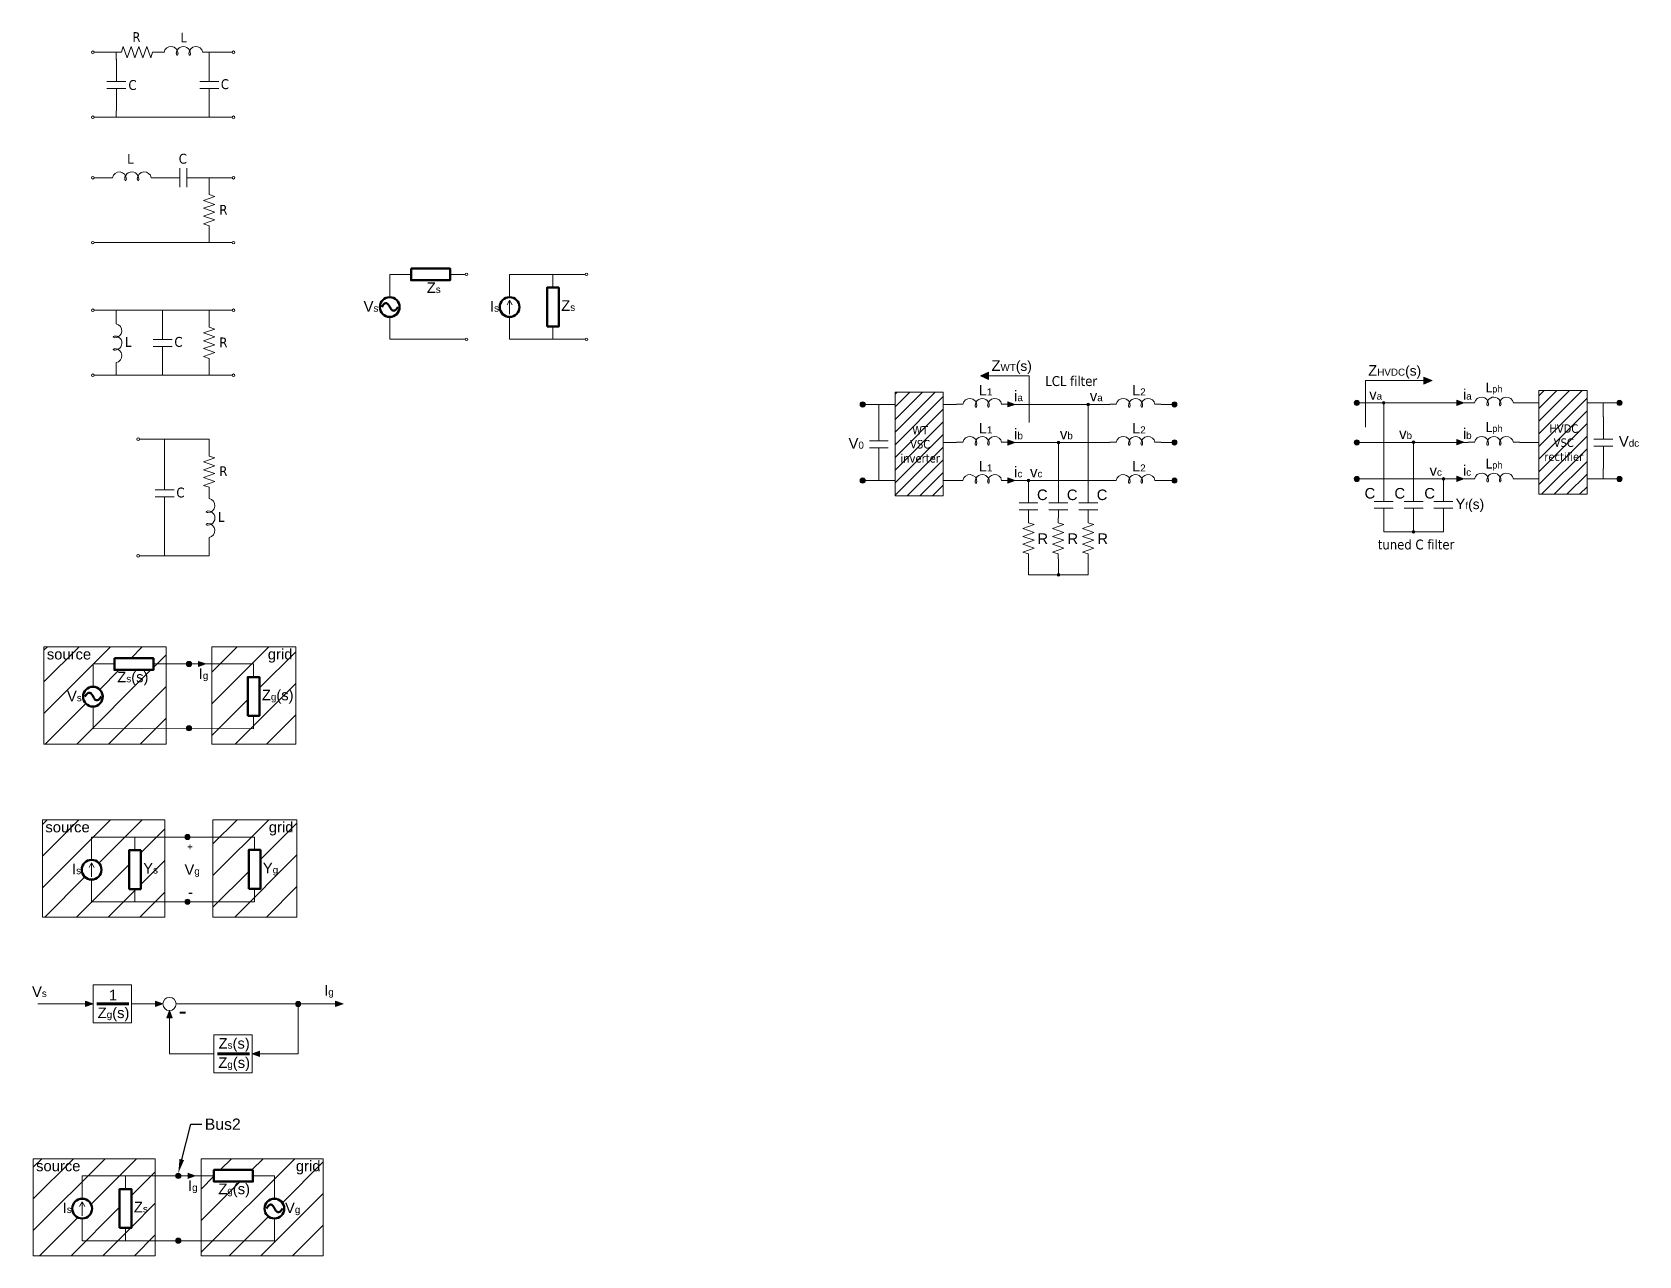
# Model space of a CAD drawing. Header units: millimetres. Extents: x 4328 to 5468, y 449 to 2965.
# Drawn here: x 4328 to 5468, y 449 to 1318 of the extents above; entities that cross this region are included whole.
import ezdxf
from ezdxf import colors
from ezdxf.entities.mleader import LeaderData, LeaderLine
from ezdxf.math import Vec2, Vec3

# ---------------------------------------------------------------- set-up
doc = ezdxf.new("R2010")
doc.units = ezdxf.units.MM
doc.layers.get('0').update_dxf_attribs({"lineweight": 18})
doc.styles.get("Standard").update_dxf_attribs({"font": 'arial.ttf'})
doc.styles.add('Tahoma', font='tahoma.ttf')

msp = doc.modelspace()

# ---------------------------------------------------------------- texts
at = {"attachment_point": 5, "style": 'Tahoma'}
for s, width, heights, insert, char_height in [('R', 94.212, [0], (4401.8, 1314), 7), ('L', 94.212, [0], (4435.3, 1313.7), 7), ('C', 94.212, [0], (4399, 1279.9), 7), ('C', 94.212, [0], (4464.6, 1280.5), 7), ('C', 94.212, [0], (4434.7, 1227.6), 7), ('L', 94.212, [0], (4397.5, 1227.6), 7), ('R', 94.212, [0], (4463.5, 1191.4), 7), ('L', 94.212, [0], (4395.9, 1097.6), 7), ('C', 94.212, [1.21], (4431.6, 1097.6), 7), ('R', 94.212, [0], (4463.5, 1097.3), 7), ('LCL filter', 94.212, [0], (5065.1, 1069.8), 7), ('L{\\H0.71429x;ph}', 94.212, [0], (5365.2, 1064.6), 7), ('WT\\PVSC\\Pinverter', 19.869, [0], (4957.9, 1025), 6), ('L{\\H0.71429x;ph}', 94.212, [0], (5365.2, 1036.5), 7), ('HVDC\\PVSC\\Prectifier', 19.869, [0], (5414.6, 1026.1), 6), ('L{\\H0.71429x;ph}', 94.212, [0], (5365.2, 1010.6), 7), ('R', 94.212, [0], (4463.5, 1005.9), 7), ('C', 94.212, [1.21], (4433, 990.7), 7), ('L', 94.212, [0], (4461.9, 973.4), 7), ('tuned C filter', 94.212, [0], (5309.8, 953.8), 7)]:
    msp.add_mtext_dynamic_manual_height_columns(s, width=width, gutter_width=12.5, heights=heights, dxfattribs=dict(at, insert=insert, char_height=char_height))
for s, width, insert, char_height, attachment_point in [('{\\H1.5625x;Z\\H0.66667x;s}', 5.515, (4607.8, 1139.9), 4.8, 1), ('V{\\H0.66667x;s}', 5.515, (4563, 1126.6), 7.5, 1), ('I{\\H0.66667x;s}', 5.515, (4652.7, 1126.6), 7.5, 1), ('{\\H1.5625x;Z\\H0.66667x;s}', 5.515, (4703.2, 1127.2), 4.8, 1), ('Z{\\H0.66667x;WT\\H1.4x;(s)}', 5.515, (5008.5, 1084.6), 7.5, 1), ('Z{\\H0.66667x;HVDC\\H1.4x;(s)}', 5.515, (5313.4, 1081.2), 7.5, 3), ('L{\\H0.66667x;1}', 5.515, (4999.4, 1067.2), 7.5, 1), ('i{\\H0.66667x;a}', 5.515, (5024.6, 1063.1), 7.5, 1), ('v{\\H0.66667x;a}', 5.515, (5078.3, 1063.1), 7.5, 1), ('L{\\H0.66667x;2}', 8.172, (5108.2, 1067.2), 7.5, 1), ('v{\\H0.66667x;a}', 5.515, (5285.7, 1064.2), 7.5, 3), ('i{\\H0.66667x;a}', 5.515, (5343, 1064.2), 7.5, 1), ('L{\\H0.66667x;1}', 5.515, (4999.4, 1040.2), 7.5, 1), ('L{\\H0.66667x;2}', 8.172, (5108.2, 1040.2), 7.5, 1), ('V{\\H0.66667x;0}', 5.515, (4907.1, 1029.4), 7.5, 1), ('i{\\H0.66667x;b}', 5.515, (5024.6, 1036.1), 7.5, 1), ('v{\\H0.66667x;b}', 7.682, (5057.1, 1036.1), 7.5, 1), ('v{\\H0.66667x;b}', 7.682, (5306.9, 1036.3), 7.5, 3), ('i{\\H0.66667x;b}', 5.515, (5343, 1036.3), 7.5, 1), ('V{\\H0.66667x;dc}', 5.515, (5453.7, 1030.8), 7.5, 1), ('L{\\H0.66667x;1}', 5.515, (4999.4, 1013.2), 7.5, 1), ('i{\\H0.66667x;c}', 5.515, (5024.6, 1009.1), 7.5, 1), ('v{\\H0.66667x;c}', 8.568, (5035.9, 1009.1), 7.5, 1), ('L{\\H0.66667x;2}', 8.172, (5108.2, 1013.2), 7.5, 1), ('v{\\H0.66667x;c}', 8.568, (5328.1, 1010.2), 7.5, 3), ('i{\\H0.66667x;c}', 5.515, (5343, 1010.2), 7.5, 1), ('C', 5.515, (5040.8, 992.9), 7.5, 1), ('C', 5.515, (5062, 992.9), 7.5, 1), ('C', 5.515, (5083.2, 992.9), 7.5, 1), ('C', 5.515, (5280.8, 994), 7.5, 3), ('C', 5.515, (5302, 994), 7.5, 3), ('C', 5.515, (5323.2, 994), 7.5, 3), ('Y{\\H0.66667x;f\\H1.4x;(s)}', 5.515, (5358.1, 986.5), 7.5, 3), ('R', 5.515, (5041.1, 961.8), 7.5, 1), ('R', 5.515, (5062.4, 961.8), 7.5, 1), ('R', 5.515, (5083.6, 961.8), 7.5, 1), ('source', 6.957, (4338.2, 879.8), 7.5, 1), ('grid', 6.957, (4512.5, 879.8), 7.5, 3), ('{\\H1.5625x;Z\\H0.66667x;s\\H1.5x;(s)}', 5.515, (4388.2, 863.6), 4.8, 1), ('I{\\H0.66667x;g}', 5.515, (4446, 865.9), 7.5, 1), ('V{\\H0.66667x;s}', 5.515, (4352.5, 850.1), 7.5, 1), ('{\\H1.5625x;Z\\H0.66667x;g\\H1.5x;(s)}', 5.515, (4490.8, 850.8), 4.8, 1), ('source', 6.957, (4337.2, 757.1), 7.5, 1), ('grid', 6.957, (4513.2, 757.1), 7.5, 3), ('+', 6.438, (4437.7, 741.9), 5, 1), ('I{\\H0.66667x;s}', 5.515, (4356.1, 727.4), 7.5, 1), ('{\\H1.5625x;Y\\H0.66667x;s}', 5.515, (4406.6, 727.9), 4.8, 1), ('{\\H1.5625x;V\\H0.66667x;g}', 5.17, (4435.9, 727), 4.8, 1), ('{\\H1.5625x;Y\\H0.66667x;g}', 5.515, (4491.5, 728), 4.8, 1), ('-', 6.438, (4438.4, 711), 7.5, 1), ('V{\\H0.66667x;s}', 5.515, (4338.2, 640.3), 7.5, 3), ('I{\\H0.66667x;g}', 5.515, (4541.8, 641.3), 7.5, 3), ('1', 0.645, (4382.3, 637.9), 7.5, 1), ('{\\H1.5625x;Z\\H0.66667x;g\\H1.5x;(s)}', 5.515, (4374.3, 625.3), 4.8, 1), ('-', 2.866, (4431.7, 629.4), 12.5, 1), ('{\\H1.5625x;Z\\H0.66667x;s\\H1.5x;(s)}', 5.515, (4460.1, 603.6), 4.8, 1), ('{\\H1.5625x;Z\\H0.66667x;g\\H1.5x;(s)}', 5.515, (4459.9, 589.9), 4.8, 1), ('source', 6.957, (4330.6, 516.6), 7.5, 1), ('grid', 6.957, (4532.4, 516.6), 7.5, 3), ('I{\\H0.66667x;g}', 5.515, (4438.4, 502.6), 7.5, 1), ('{\\H1.5625x;Z\\H0.66667x;g\\H1.5x;(s)}', 5.515, (4482.4, 500.3), 4.8, 3), ('I{\\H0.66667x;s}', 5.515, (4349.5, 486.9), 7.5, 1), ('{\\H1.5625x;Z\\H0.66667x;s}', 5.515, (4400, 487.4), 4.8, 1), ('V{\\H0.66667x;g}', 5.515, (4518.1, 486.9), 7.5, 3)]:
    msp.add_mtext_dynamic_manual_height_columns(s, width=width, gutter_width=12.5, heights=[0], dxfattribs=dict(insert=insert, char_height=char_height, attachment_point=attachment_point))

# ---------------------------------------------------------------- blocks, each defined once
blk = doc.blocks.new('cewka')
for p, q in [((3373.5, 1451.9), (3378, 1451.9)), ((3405.6, 1451.9), (3410.1, 1451.9))]:
    blk.add_line(p, q)
for centre, radius, start, end in [((3383, 1451), 5, 358.7609, 170.1938), ((3391.8, 1451), 5, 358.7609, 180), ((3400.7, 1451), 5, 9.8062, 180), ((3396.3, 1451), 0.575, 349.1583, 10.8417)]:
    blk.add_arc(centre, radius, start, end)
for centre in [(3387.4, 1451), (3396.3, 1451)]:
    blk.add_ellipse(centre, major_axis=(0, -1.2), ratio=0.473983, start_param=4.712389, end_param=7.853982)
blk = doc.blocks.new('kondensator')
for p, q in [((3389.4, 1425.8), (3389.4, 1412.4)), ((3394.3, 1425.8), (3394.3, 1412.4)), ((3373.5, 1419.1), (3378, 1419.1)), ((3378, 1419.1), (3389.4, 1419.1)), ((3394.3, 1419.1), (3405.7, 1419.1)), ((3405.7, 1419.1), (3410.1, 1419.1))]:
    blk.add_line(p, q)
blk = doc.blocks.new('rezystor')
for p, q in [((3379.7, 1430), (3383.2, 1440)), ((3383.2, 1440), (3386.6, 1430)), ((3386.6, 1430), (3390.1, 1440)), ((3390.1, 1440), (3393.6, 1430)), ((3393.6, 1430), (3397, 1440)), ((3397, 1440), (3400.5, 1430)), ((3400.5, 1430), (3404, 1440)), ((3404, 1440), (3405.7, 1435)), ((3373.5, 1435), (3378, 1435)), ((3378, 1435), (3379.7, 1430)), ((3405.7, 1435), (3410.1, 1435))]:
    blk.add_line(p, q)

# ---------------------------------------------------------------- hatches: boundary and pattern name
h = msp.add_hatch(color=256)
h.dxf.hatch_style = 1
h.paths.add_polyline_path([(5006.5, 1071.1), (5006.5, 1073.6), (5006.5, 1076.1), (5000.7, 1073.6)])
h = msp.add_hatch(color=256)
h.dxf.hatch_style = 1
h.paths.add_polyline_path([(5321.2, 1070.2), (5315.4, 1072.7), (5315.4, 1070.2), (5315.4, 1067.7)])
at = {"transparency": 33554534}
h = msp.add_hatch(dxfattribs=at)
h.set_pattern_fill('ANSI31', color=256, scale=2)
h.paths.add_polyline_path([(4974.3, 1062.1), (4940.1, 1062.1), (4940.1, 988.4), (4974.3, 988.4)])
h.paths.add_polyline_path([(4942.2, 1008.8), (4973.2, 1008.8), (4973.2, 1041.9), (4942.2, 1041.9)], flags=24)
h = msp.add_hatch(dxfattribs=at)
h.set_pattern_fill('ANSI31', color=256, scale=2)
h.paths.add_polyline_path([(5431.1, 1063.2), (5396.9, 1063.2), (5396.9, 989.5), (5431.1, 989.5)])
h.paths.add_polyline_path([(5399, 1009.6), (5429.6, 1009.6), (5429.6, 1043), (5399, 1043)], flags=24)
h = msp.add_hatch(color=256)
edge = h.paths.add_edge_path()
edge.add_arc((4917.1, 1053.3), 1.84, 0, 360)
h = msp.add_hatch(color=256)
h.dxf.hatch_style = 1
h.paths.add_polyline_path([(5020.2, 1055.2), (5020.2, 1053.3), (5020.2, 1051.5), (5025.2, 1053.3)])
h = msp.add_hatch(color=256)
edge = h.paths.add_edge_path()
edge.add_arc((5077.2, 1053.3), 0.921, 0, 360)
h = msp.add_hatch(color=256)
edge = h.paths.add_edge_path()
edge.add_arc((5138.3, 1053.3), 1.84, 0, 360)
h = msp.add_hatch(color=256)
edge = h.paths.add_edge_path()
edge.add_arc((5267.8, 1054.4), 1.84, 0, 360)
h = msp.add_hatch(color=256)
edge = h.paths.add_edge_path()
edge.add_arc((5286.8, 1054.4), 0.921, 0, 360)
h = msp.add_hatch(color=256)
h.dxf.hatch_style = 1
h.paths.add_polyline_path([(5338.7, 1056.3), (5338.7, 1054.4), (5338.7, 1052.6), (5343.7, 1054.4)])
h = msp.add_hatch(color=256)
edge = h.paths.add_edge_path()
edge.add_arc((5454.1, 1054.4), 1.84, 0, 360)
h = msp.add_hatch(color=256)
h.dxf.hatch_style = 1
h.paths.add_polyline_path([(5020.2, 1028.2), (5020.2, 1026.3), (5020.2, 1024.5), (5025.2, 1026.3)])
h = msp.add_hatch(color=256)
edge = h.paths.add_edge_path()
edge.add_arc((5056, 1026.3), 0.921, 0, 360)
h = msp.add_hatch(color=256)
edge = h.paths.add_edge_path()
edge.add_arc((5138.3, 1026.3), 1.84, 0, 360)
h = msp.add_hatch(color=256)
edge = h.paths.add_edge_path()
edge.add_arc((5267.8, 1026.3), 1.84, 0, 360)
h = msp.add_hatch(color=256)
edge = h.paths.add_edge_path()
edge.add_arc((5308, 1026.5), 0.921, 0, 360)
h = msp.add_hatch(color=256)
h.dxf.hatch_style = 1
h.paths.add_polyline_path([(5338.7, 1028.3), (5338.7, 1026.5), (5338.7, 1024.6), (5343.7, 1026.5)])
h = msp.add_hatch(color=256)
edge = h.paths.add_edge_path()
edge.add_arc((4917.1, 999.3), 1.84, 0, 360)
h = msp.add_hatch(color=256)
h.dxf.hatch_style = 1
h.paths.add_polyline_path([(5020.2, 1001.2), (5020.2, 999.3), (5020.2, 997.5), (5025.2, 999.3)])
h = msp.add_hatch(color=256)
edge = h.paths.add_edge_path()
edge.add_arc((5034.8, 999.3), 0.921, 0, 360)
h = msp.add_hatch(color=256)
edge = h.paths.add_edge_path()
edge.add_arc((5138.3, 999.3), 1.84, 0, 360)
h = msp.add_hatch(color=256)
edge = h.paths.add_edge_path()
edge.add_arc((5267.8, 1000.4), 1.84, 0, 360)
h = msp.add_hatch(color=256)
edge = h.paths.add_edge_path()
edge.add_arc((5329.2, 1000.4), 0.921, 0, 360)
h = msp.add_hatch(color=256)
h.dxf.hatch_style = 1
h.paths.add_polyline_path([(5338.7, 1002.3), (5338.7, 1000.4), (5338.7, 998.6), (5343.7, 1000.4)])
h = msp.add_hatch(color=256)
edge = h.paths.add_edge_path()
edge.add_arc((5454.1, 1000.4), 1.84, 0, 360)
h = msp.add_hatch(color=256)
edge = h.paths.add_edge_path()
edge.add_arc((5308, 962.8), 0.921, 0, 360)
h = msp.add_hatch(color=256)
edge = h.paths.add_edge_path()
edge.add_arc((5056, 932.4), 0.921, 0, 360)
h = msp.add_hatch(dxfattribs=at)
h.set_pattern_fill('ANSI31', color=256, scale=5)
h.paths.add_polyline_path([(4371, 838.9, -0.415316), (4363.9, 845.9, -0.415316), (4371, 852.9), (4371, 869.1), (4381.7, 869.1), (4386.2, 869.1), (4386.2, 873.2), (4413.8, 873.2), (4413.8, 869.1), (4418.3, 869.1), (4422.8, 869.1), (4422.8, 881.2), (4336.2, 881.2), (4336.2, 812.3), (4422.8, 812.3), (4422.8, 823.4), (4371, 823)])
h.paths.add_polyline_path([(4422.8, 869.1), (4418.3, 869.1), (4413.8, 869.1), (4413.8, 864.9), (4386.2, 864.9), (4386.2, 869.1), (4381.7, 869.1), (4371, 869.1), (4371, 852.9, -0.413112), (4377.9, 845.9, -0.413112), (4371, 838.9), (4371, 823), (4422.8, 823.4)], flags=17)
h.paths.add_polyline_path([(4350.6, 838.5), (4364.8, 838.5), (4364.8, 854), (4350.6, 854)], flags=24)
h.paths.add_polyline_path([(4336, 868.2), (4371.2, 868.2), (4371.2, 883.7), (4336, 883.7)], flags=9)
h.paths.add_polyline_path([(4386.8, 852.5), (4411.3, 852.5), (4411.3, 866.6), (4386.8, 866.6)], flags=24)
h = msp.add_hatch(dxfattribs=at)
h.set_pattern_fill('ANSI31', color=256, scale=5)
h.paths.add_polyline_path([(4514.8, 881.2), (4455.4, 881.2), (4455.4, 869.1), (4459.9, 869.1), (4464.4, 869.1), (4484.9, 869.1), (4484.9, 859.8), (4489.1, 859.8), (4489.1, 832.3), (4484.9, 832.3), (4484.9, 823), (4455.4, 823.3), (4455.4, 812.3), (4514.8, 812.3)])
h.paths.add_polyline_path([(4480.8, 859.8), (4484.9, 859.8), (4484.9, 869.1), (4464.4, 869.1), (4459.9, 869.1), (4455.4, 869.1), (4455.4, 823.3), (4484.9, 823), (4484.9, 832.3), (4480.8, 832.3)], flags=17)
h.paths.add_polyline_path([(4489.4, 839.8), (4514.3, 839.8), (4514.3, 853.9), (4489.4, 853.9)], flags=24)
h.paths.add_polyline_path([(4493.9, 868.2), (4515.1, 868.2), (4515.1, 883.7), (4493.9, 883.7)], flags=9)
h = msp.add_hatch(color=256)
edge = h.paths.add_edge_path()
edge.add_arc((4439.1, 869.1), 1.84, 0, 360)
h = msp.add_hatch(color=256)
h.dxf.hatch_style = 1
h.paths.add_polyline_path([(4451.1, 869.1), (4445.8, 870.9), (4445.8, 869.1), (4445.8, 867.2)])
h = msp.add_hatch(color=256)
edge = h.paths.add_edge_path()
edge.add_arc((4439.1, 823.5), 1.84, 0, 360)
h = msp.add_hatch(dxfattribs=at)
h.set_pattern_fill('ANSI31', color=256, scale=5)
h.set_pattern_definition([(45, (-0.965, -33.736), (-11.22532, 11.22532), [])])
h.paths.add_polyline_path([(4370, 746.3), (4421.9, 746.3), (4421.9, 758.5), (4335.2, 758.5), (4335.2, 689.5), (4421.9, 689.5), (4421.9, 700.3), (4370, 700.3), (4370, 716.1, -0.415316), (4363, 723.1, -0.415316), (4370, 730.1)])
h.paths.add_polyline_path([(4396.6, 736.9), (4400.7, 736.9), (4400.7, 746.3), (4370, 746.3), (4370, 730.1, -0.413112), (4377, 723.1, -0.413112), (4370, 716.1), (4370, 700.3), (4400.7, 700.3), (4400.7, 709.4), (4396.6, 709.4)], flags=17)
h.paths.add_polyline_path([(4421.9, 746.3), (4400.7, 746.3), (4400.7, 736.9), (4404.9, 736.9), (4404.9, 709.4), (4400.7, 709.4), (4400.7, 700.3), (4421.9, 700.3)], flags=17)
h.paths.add_polyline_path([(4481.5, 737.1), (4485.6, 737.1), (4485.6, 746.3), (4465.2, 746.3), (4460.6, 746.3), (4456.1, 746.3), (4456.1, 700.3), (4485.6, 700.3), (4485.6, 709.5), (4481.5, 709.5)], flags=17)
h.paths.add_polyline_path([(4515.6, 758.5), (4456.1, 758.5), (4456.1, 746.3), (4460.6, 746.3), (4465.2, 746.3), (4485.6, 746.3), (4485.6, 737.1), (4489.8, 737.1), (4489.8, 709.5), (4485.6, 709.5), (4485.6, 700.3), (4456.1, 700.3), (4456.1, 689.5), (4515.6, 689.5)])
h.paths.add_polyline_path([(4335, 745.5), (4370.2, 745.5), (4370.2, 760.9), (4335, 760.9)], flags=9)
h.paths.add_polyline_path([(4353.3, 715.8), (4363.4, 715.8), (4363.4, 731.2), (4353.3, 731.2)], flags=24)
h.paths.add_polyline_path([(4405.4, 717), (4418.2, 717), (4418.2, 731.1), (4405.4, 731.1)], flags=24)
h.paths.add_polyline_path([(4490.3, 717.1), (4503.5, 717.1), (4503.5, 731.2), (4490.3, 731.2)], flags=24)
h.paths.add_polyline_path([(4494.6, 745.5), (4515.9, 745.5), (4515.9, 760.9), (4494.6, 760.9)], flags=9)
h = msp.add_hatch(color=256)
edge = h.paths.add_edge_path()
edge.add_arc((4438.1, 746.3), 1.84, 0, 360)
h = msp.add_hatch(color=256)
edge = h.paths.add_edge_path()
edge.add_arc((4438.1, 700.3), 1.84, 0, 360)
h = msp.add_hatch(color=256)
h.dxf.hatch_style = 1
h.paths.add_polyline_path([(4371, 627.8), (4365.7, 629.7), (4365.7, 627.8), (4365.7, 626)])
h = msp.add_hatch(color=256)
h.dxf.hatch_style = 1
h.paths.add_polyline_path([(4420.6, 627.8), (4415.3, 629.7), (4415.3, 627.8), (4415.3, 626)])
h = msp.add_hatch(color=256)
edge = h.paths.add_edge_path()
edge.add_arc((4516.5, 627.8), 1.84, 0, 360)
h = msp.add_hatch(color=256)
h.dxf.hatch_style = 1
h.paths.add_polyline_path([(4548.4, 627.8), (4543.1, 629.7), (4543.1, 627.8), (4543.1, 626)])
h = msp.add_hatch(color=256)
h.dxf.hatch_style = 1
h.paths.add_polyline_path([(4425.3, 623.2), (4423.4, 617.9), (4425.3, 617.9), (4427.1, 617.9)])
h = msp.add_hatch(color=256)
h.dxf.hatch_style = 1
h.paths.add_polyline_path([(4483.9, 592.4), (4489.2, 590.6), (4489.2, 592.4), (4489.2, 594.3)])
h = msp.add_hatch(dxfattribs=at)
h.set_pattern_fill('ANSI31', color=256, scale=5)
h.paths.add_polyline_path([(4363.4, 505.8), (4415.2, 505.8), (4415.2, 518), (4328.6, 518), (4328.6, 449), (4415.2, 449), (4415.2, 459.8), (4363.4, 459.8), (4363.4, 475.6, -0.415316), (4356.3, 482.6, -0.415316), (4363.4, 489.6)])
h.paths.add_polyline_path([(4389.9, 496.4), (4394.1, 496.4), (4394.1, 505.8), (4363.4, 505.8), (4363.4, 489.6, -0.413112), (4370.3, 482.6, -0.413112), (4363.4, 475.6), (4363.4, 459.8), (4394.1, 459.8), (4394.1, 468.9), (4389.9, 468.9)], flags=17)
h.paths.add_polyline_path([(4415.2, 505.8), (4394.1, 505.8), (4394.1, 496.4), (4398.2, 496.4), (4398.2, 468.9), (4394.1, 468.9), (4394.1, 459.8), (4415.2, 459.8)], flags=17)
h.paths.add_polyline_path([(4499.7, 489.6), (4499.7, 505.8), (4488.9, 505.8), (4484.4, 505.8), (4484.4, 501.7), (4456.8, 501.7), (4456.8, 505.8), (4452.3, 505.8), (4447.8, 505.8), (4447.8, 459.8), (4499.7, 459.8), (4499.7, 475.6, -0.413112), (4492.7, 482.6, -0.413112)], flags=17)
h.paths.add_polyline_path([(4534.4, 518), (4447.8, 518), (4447.8, 505.8), (4452.3, 505.8), (4456.8, 505.8), (4456.8, 510), (4484.4, 510), (4484.4, 505.8), (4488.9, 505.8), (4499.7, 505.8), (4499.7, 489.6, -0.415316), (4506.7, 482.6, -0.415316), (4499.7, 475.6), (4499.7, 459.8), (4447.8, 459.8), (4447.8, 449), (4534.4, 449)])
h.paths.add_polyline_path([(4328.4, 505), (4363.6, 505), (4363.6, 520.4), (4328.4, 520.4)], flags=9)
h.paths.add_polyline_path([(4346.6, 475.3), (4356.8, 475.3), (4356.8, 490.7), (4346.6, 490.7)], flags=24)
h.paths.add_polyline_path([(4398.5, 476.5), (4410.8, 476.5), (4410.8, 490.6), (4398.5, 490.6)], flags=24)
h.paths.add_polyline_path([(4459.1, 489.3), (4484, 489.3), (4484, 503.4), (4459.1, 503.4)], flags=24)
h.paths.add_polyline_path([(4505.9, 475.3), (4520.5, 475.3), (4520.5, 490.7), (4505.9, 490.7)], flags=24)
h.paths.add_polyline_path([(4513.8, 505), (4535.1, 505), (4535.1, 520.4), (4513.8, 520.4)], flags=9)
h = msp.add_hatch(color=256)
edge = h.paths.add_edge_path()
edge.add_arc((4431.5, 505.8), 1.84, 0, 360)
h = msp.add_hatch(color=256)
h.dxf.hatch_style = 1
h.paths.add_polyline_path([(4443.5, 505.8), (4438.2, 507.7), (4438.2, 505.8), (4438.2, 504)])
h = msp.add_hatch(color=256)
edge = h.paths.add_edge_path()
edge.add_arc((4431.5, 459.8), 1.84, 0, 360)

# ---------------------------------------------------------------- linework, layer by layer
for p, q in [((4387.5, 1303.2), (4371.8, 1303.2)), ((4387.5, 1298.2), (4387.5, 1303.2)), ((4453.4, 1303.2), (4469.8, 1303.2)), ((4453.4, 1298.2), (4453.4, 1303.2)), ((4371.8, 1257.1), (4453.4, 1257.1)), ((4387.5, 1261.6), (4387.5, 1257.1)), ((4453.4, 1261.6), (4453.4, 1257.1)), ((4453.4, 1257.1), (4469.8, 1257.1)), ((4380.2, 1214.2), (4371.8, 1214.2)), ((4453.4, 1205.8), (4453.4, 1214.2)), ((4453.4, 1214.2), (4469.8, 1214.2)), ((4453.4, 1168.1), (4453.4, 1176.5)), ((4371.8, 1168.1), (4453.4, 1168.1)), ((4453.4, 1168.1), (4469.8, 1168.1)), ((4581.5, 1145.6), (4592.2, 1145.6)), ((4581.5, 1129.4), (4581.5, 1145.6)), ((4592.2, 1145.6), (4596.7, 1145.6)), ((4624.3, 1145.6), (4635.1, 1145.6)), ((4666.6, 1145.6), (4720.2, 1145.6)), ((4666.6, 1129.4), (4666.6, 1145.6)), ((4697.3, 1136.2), (4697.3, 1145.6)), ((4371.8, 1120.1), (4469.8, 1120.1)), ((4387.4, 1115.1), (4387.4, 1120.1)), ((4420.4, 1115.3), (4420.4, 1120.1)), ((4453.4, 1111.7), (4453.4, 1120.1)), ((4666.6, 1127.3), (4664.8, 1123.9)), ((4666.6, 1127.3), (4666.6, 1117.3)), ((4666.6, 1127.3), (4668.4, 1123.9)), ((4581.5, 1099.5), (4581.5, 1115.4)), ((4666.6, 1099.5), (4666.6, 1115.4)), ((4697.3, 1099.5), (4697.3, 1108.6)), ((4581.5, 1099.5), (4635.1, 1099.5)), ((4666.6, 1099.5), (4720.2, 1099.5)), ((4371.8, 1074), (4469.8, 1074)), ((4387.4, 1078.5), (4387.4, 1074)), ((4420.4, 1078.7), (4420.4, 1074)), ((4453.4, 1074), (4453.4, 1082.4)), ((5000.7, 1073.6), (5006.5, 1076.1)), ((5000.7, 1073.6), (5006.5, 1071.1)), ((5006.5, 1076.1), (5006.5, 1073.6)), ((5035.2, 1073.6), (5006.5, 1073.6)), ((5006.5, 1071.1), (5006.5, 1073.6)), ((5035.2, 1040.5), (5035.2, 1073.6)), ((5321.2, 1070.2), (5315.4, 1072.7)), ((5315.4, 1072.7), (5315.4, 1070.2)), ((5273.8, 1037.1), (5273.8, 1070.2)), ((5273.8, 1070.2), (5315.4, 1070.2)), ((5321.2, 1070.2), (5315.4, 1067.7)), ((5315.4, 1067.7), (5315.4, 1070.2)), ((4928.6, 1053.3), (4917.1, 1053.3)), ((4940.1, 1053.3), (4928.6, 1053.3)), ((4928.6, 1043.4), (4928.6, 1053.3)), ((4974.3, 1053.3), (4983.6, 1053.3)), ((5020.2, 1053.3), (5020.2, 1055.2)), ((5020.2, 1055.2), (5025.2, 1053.3)), ((5020.2, 1053.3), (5020.2, 1051.5)), ((5020.2, 1051.5), (5025.2, 1053.3)), ((5025.2, 1053.3), (5092.4, 1053.3)), ((5077.2, 1053.3), (5077.2, 983.5)), ((5129, 1053.3), (5138.3, 1053.3)), ((5267.8, 1054.4), (5346.7, 1054.4)), ((5286.8, 1054.4), (5286.8, 984.5)), ((5338.7, 1054.4), (5338.7, 1056.3)), ((5338.7, 1056.3), (5343.7, 1054.4)), ((5338.7, 1054.4), (5338.7, 1052.6)), ((5338.7, 1052.6), (5343.7, 1054.4)), ((5383.3, 1054.4), (5396.9, 1054.4)), ((5442.6, 1054.4), (5431.1, 1054.4)), ((5442.6, 1044.5), (5442.6, 1054.4)), ((5442.6, 1054.4), (5454.1, 1054.4)), ((4403.9, 1028.6), (4453.4, 1028.6)), ((4421.8, 1008.5), (4421.8, 1028.6)), ((4453.4, 1020.2), (4453.4, 1028.6)), ((4974.3, 1026.3), (4983.6, 1026.3)), ((5020.2, 1026.3), (5020.2, 1028.2)), ((5020.2, 1028.2), (5025.2, 1026.3)), ((5020.2, 1026.3), (5020.2, 1024.5)), ((5020.2, 1024.5), (5025.2, 1026.3)), ((5025.2, 1026.3), (5092.4, 1026.3)), ((5056, 1026.3), (5056, 983.5)), ((5129, 1026.3), (5138.3, 1026.3)), ((5267.8, 1026.3), (5346.7, 1026.3)), ((5308, 1027.4), (5308, 984.5)), ((5338.7, 1026.5), (5338.7, 1028.3)), ((5338.7, 1028.3), (5343.7, 1026.5)), ((5338.7, 1026.5), (5338.7, 1024.6)), ((5338.7, 1024.6), (5343.7, 1026.5)), ((5383.3, 1026.3), (5396.9, 1026.3)), ((4928.6, 1006.8), (4928.6, 999.3)), ((5442.6, 1007.9), (5442.6, 1000.4)), ((4928.6, 999.3), (4917.1, 999.3)), ((4940.1, 999.3), (4928.6, 999.3)), ((4974.3, 999.3), (4983.6, 999.3)), ((5020.2, 999.3), (5020.2, 1001.2)), ((5020.2, 1001.2), (5025.2, 999.3)), ((5020.2, 999.3), (5020.2, 997.5)), ((5020.2, 997.5), (5025.2, 999.3)), ((5025.2, 999.3), (5092.4, 999.3)), ((5034.8, 999.3), (5034.8, 994.9)), ((5034.8, 994.9), (5034.8, 983.5)), ((5129, 999.3), (5138.3, 999.3)), ((5267.8, 1000.4), (5346.7, 1000.4)), ((5329.2, 1000.4), (5329.2, 996)), ((5329.2, 996), (5329.2, 984.5)), ((5338.7, 1000.4), (5338.7, 1002.3)), ((5338.7, 1002.3), (5343.7, 1000.4)), ((5338.7, 1000.4), (5338.7, 998.6)), ((5338.7, 998.6), (5343.7, 1000.4)), ((5383.3, 1000.4), (5396.9, 1000.4)), ((5442.6, 1000.4), (5431.1, 1000.4)), ((5442.6, 1000.4), (5454.1, 1000.4)), ((5041.4, 983.5), (5028.1, 983.5)), ((5062.7, 983.5), (5049.3, 983.5)), ((5083.9, 983.5), (5070.5, 983.5)), ((5280.1, 984.5), (5293.5, 984.5)), ((5301.3, 984.5), (5314.7, 984.5)), ((5322.5, 984.5), (5335.9, 984.5)), ((4421.8, 971.8), (4421.8, 945.9)), ((5041.4, 978.6), (5028.1, 978.6)), ((5034.8, 978.6), (5034.8, 972.9)), ((5062.7, 978.6), (5049.3, 978.6)), ((5056, 978.6), (5056, 972.9)), ((5083.9, 978.6), (5070.5, 978.6)), ((5077.2, 978.6), (5077.2, 972.9)), ((5280.1, 979.7), (5293.5, 979.7)), ((5286.8, 979.7), (5286.8, 974)), ((5286.8, 962.8), (5286.8, 974)), ((5301.3, 979.7), (5314.7, 979.7)), ((5308, 979.7), (5308, 974)), ((5308, 974), (5308, 962.8)), ((5322.5, 979.7), (5335.9, 979.7)), ((5329.2, 979.7), (5329.2, 974)), ((5329.2, 974), (5329.2, 962.8)), ((5329.2, 962.8), (5286.8, 962.8)), ((4453.4, 945.9), (4453.4, 954.3)), ((4403.9, 945.9), (4453.4, 945.9)), ((5034.8, 943.6), (5034.8, 932.4)), ((5056, 943.6), (5056, 932.4)), ((5077.2, 932.4), (5077.2, 943.6)), ((5034.8, 932.4), (5077.2, 932.4)), ((4371, 869.1), (4381.7, 869.1)), ((4371, 852.9), (4371, 869.1)), ((4381.7, 869.1), (4386.2, 869.1)), ((4413.8, 869.1), (4418.3, 869.1)), ((4418.3, 869.1), (4439.1, 869.1)), ((4459.9, 869.1), (4439.1, 869.1)), ((4451.1, 869.1), (4445.8, 870.9)), ((4445.8, 870.9), (4445.8, 869.1)), ((4451.1, 869.1), (4445.8, 867.2)), ((4445.8, 867.2), (4445.8, 869.1)), ((4464.4, 869.1), (4459.9, 869.1)), ((4484.9, 869.1), (4464.4, 869.1)), ((4484.9, 859.8), (4484.9, 869.1)), ((4371, 823), (4371, 838.9)), ((4484.9, 823), (4484.9, 832.3)), ((4371, 823), (4439.1, 823.5)), ((4484.9, 823), (4439.1, 823.5)), ((4370, 746.3), (4423.6, 746.3)), ((4370, 730.1), (4370, 746.3)), ((4400.7, 736.9), (4400.7, 746.3)), ((4419, 746.3), (4439.8, 746.3)), ((4460.6, 746.3), (4439.8, 746.3)), ((4465.2, 746.3), (4460.6, 746.3)), ((4485.6, 746.3), (4465.2, 746.3)), ((4485.6, 737.1), (4485.6, 746.3)), ((4370, 728), (4368.2, 724.6)), ((4370, 728), (4370, 718)), ((4370, 728), (4371.8, 724.6)), ((4370, 700.3), (4370, 716.1)), ((4400.7, 700.3), (4400.7, 709.4)), ((4485.6, 700.3), (4485.6, 709.5)), ((4370, 700.3), (4485.6, 700.3)), ((4331.8, 627.8), (4365.7, 627.8)), ((4371, 627.8), (4365.7, 629.7)), ((4365.7, 629.7), (4365.7, 627.8)), ((4371, 627.8), (4365.7, 626)), ((4365.7, 626), (4365.7, 627.8)), ((4398.3, 627.8), (4415.3, 627.8)), ((4420.6, 627.8), (4415.3, 629.7)), ((4415.3, 629.7), (4415.3, 627.8)), ((4420.6, 627.8), (4415.3, 626)), ((4415.3, 626), (4415.3, 627.8)), ((4430, 627.8), (4543.1, 627.8)), ((4516.5, 627.8), (4516.5, 592.4)), ((4548.4, 627.8), (4543.1, 629.7)), ((4543.1, 629.7), (4543.1, 627.8)), ((4548.4, 627.8), (4543.1, 626)), ((4543.1, 626), (4543.1, 627.8)), ((4425.3, 623.2), (4423.4, 617.9)), ((4423.4, 617.9), (4425.3, 617.9)), ((4425.3, 623.2), (4427.1, 617.9)), ((4425.3, 592.4), (4425.3, 617.9)), ((4427.1, 617.9), (4425.3, 617.9)), ((4483.9, 592.4), (4489.2, 594.3)), ((4489.2, 594.3), (4489.2, 592.4)), ((4425.3, 592.4), (4456.6, 592.4)), ((4483.9, 592.4), (4489.2, 590.6)), ((4516.5, 592.4), (4489.2, 592.4)), ((4489.2, 590.6), (4489.2, 592.4)), ((4363.4, 505.8), (4416.9, 505.8)), ((4363.4, 489.6), (4363.4, 505.8)), ((4394.1, 496.4), (4394.1, 505.8)), ((4412.4, 505.8), (4433.2, 505.8)), ((4452.3, 505.8), (4431.5, 505.8)), ((4443.5, 505.8), (4438.2, 507.7)), ((4443.5, 505.8), (4438.2, 504)), ((4456.8, 505.8), (4452.3, 505.8)), ((4488.9, 505.8), (4484.4, 505.8)), ((4499.7, 505.8), (4488.9, 505.8)), ((4499.7, 489.6), (4499.7, 505.8)), ((4363.4, 487.5), (4361.5, 484.1)), ((4363.4, 487.5), (4363.4, 477.5)), ((4363.4, 487.5), (4365.2, 484.1)), ((4363.4, 459.8), (4363.4, 475.6)), ((4394.1, 459.8), (4394.1, 468.9)), ((4499.7, 459.8), (4499.7, 475.6)), ((4363.4, 459.8), (4499.7, 459.8))]:
    msp.add_line(p, q)
at = {"lineweight": 100}
for p, q in [((4373.7, 627.8), (4396.5, 627.8)), ((4459.3, 592.4), (4482.1, 592.4))]:
    msp.add_line(p, q, dxfattribs=at)
at = {"lineweight": 50}
for points in [[(4596.7, 1149.7), (4624.3, 1149.7), (4624.3, 1141.4), (4596.7, 1141.4)], [(4693.2, 1108.6), (4693.2, 1136.2), (4701.5, 1136.2), (4701.5, 1108.6)], [(4386.2, 873.2), (4413.8, 873.2), (4413.8, 864.9), (4386.2, 864.9)], [(4480.8, 832.3), (4480.8, 859.8), (4489.1, 859.8), (4489.1, 832.3)], [(4396.6, 709.4), (4396.6, 736.9), (4404.9, 736.9), (4404.9, 709.4)], [(4481.5, 709.5), (4481.5, 737.1), (4489.8, 737.1), (4489.8, 709.5)], [(4484.4, 510), (4456.8, 510), (4456.8, 501.7), (4484.4, 501.7)], [(4389.9, 468.9), (4389.9, 496.4), (4398.2, 496.4), (4398.2, 468.9)]]:
    msp.add_lwpolyline(points, close=True, dxfattribs=at)
for points in [[(4974.3, 1062.1), (4940.1, 1062.1), (4940.1, 988.4), (4974.3, 988.4)], [(5431.1, 1063.2), (5396.9, 1063.2), (5396.9, 989.5), (5431.1, 989.5)], [(4336.2, 881.2), (4422.8, 881.2), (4422.8, 812.3), (4336.2, 812.3)], [(4514.8, 881.2), (4455.4, 881.2), (4455.4, 812.3), (4514.8, 812.3)], [(4335.2, 758.5), (4421.9, 758.5), (4421.9, 689.5), (4335.2, 689.5)], [(4515.6, 758.5), (4456.1, 758.5), (4456.1, 689.5), (4515.6, 689.5)], [(4371, 641.3), (4398.3, 641.3), (4398.3, 614.4), (4371, 614.4)], [(4456.6, 605.9), (4483.9, 605.9), (4483.9, 579), (4456.6, 579)], [(4328.6, 518), (4415.2, 518), (4415.2, 449), (4328.6, 449)], [(4534.4, 518), (4447.8, 518), (4447.8, 449), (4534.4, 449)]]:
    msp.add_lwpolyline(points, close=True)
for centre, radius in [((4370.9, 1303.2), 0.921), ((4470.7, 1303.2), 0.921), ((4370.9, 1257.1), 0.921), ((4470.7, 1257.1), 0.921), ((4370.9, 1214.2), 0.921), ((4470.7, 1214.2), 0.921), ((4370.9, 1168.1), 0.921), ((4470.7, 1168.1), 0.921), ((4636, 1145.6), 0.921), ((4721.1, 1145.6), 0.921), ((4370.9, 1120.1), 0.921), ((4470.7, 1120.1), 0.921), ((4636, 1099.5), 0.921), ((4721.1, 1099.5), 0.921), ((4370.9, 1074), 0.921), ((4470.7, 1074), 0.921), ((4917.1, 1053.3), 1.84), ((5077.2, 1053.3), 0.921), ((5138.3, 1053.3), 1.84), ((5267.8, 1054.4), 1.84), ((5286.8, 1054.4), 0.921), ((5454.1, 1054.4), 1.84), ((4403, 1028.6), 0.921), ((5056, 1026.3), 0.921), ((5138.3, 1026.3), 1.84), ((5267.8, 1026.3), 1.84), ((5308, 1026.5), 0.921), ((4917.1, 999.3), 1.84), ((5034.8, 999.3), 0.921), ((5138.3, 999.3), 1.84), ((5267.8, 1000.4), 1.84), ((5329.2, 1000.4), 0.921), ((5454.1, 1000.4), 1.84), ((5308, 962.8), 0.921), ((4403, 945.9), 0.921), ((5056, 932.4), 0.921), ((4439.1, 869.1), 1.84), ((4439.1, 823.5), 1.84), ((4438.1, 746.3), 1.84), ((4438.1, 700.3), 1.84), ((4425.3, 627.8), 4.67), ((4516.5, 627.8), 1.84), ((4431.5, 505.8), 1.84), ((4431.5, 459.8), 1.84)]:
    msp.add_circle(centre, radius)
for centre in [(4581.5, 1122.4), (4666.6, 1122.4), (4370.9, 845.9), (4370, 723.1), (4363.3, 482.6), (4499.7, 482.6)]:
    msp.add_circle(centre, 7.01, dxfattribs=at)
for points in [[(4575.9, 1122.4), (4578.9, 1127.3), (4581.5, 1122.4), (4584.3, 1117.9), (4587.3, 1122.4)], [(4365.3, 845.9), (4368.4, 850.8), (4371, 845.9), (4373.7, 841.4), (4376.8, 845.9)], [(4494, 482.6), (4497.1, 487.6), (4499.7, 482.6), (4502.5, 478.1), (4505.5, 482.6)]]:
    msp.add_open_spline(points, degree=3, dxfattribs=at)

# ---------------------------------------------------------------- block references
at = {"xscale": -0.8000000000000002, "yscale": 0.8000000000000002, "zscale": 0.8000000000000002}
for p, rotation in [((1688.7, 2451.2), 180), ((3305.4, -1522.3), 270), ((3305.4, -1616.4), 270), ((3305.4, -1707.9), 270), ((3886.7, -1755.2), 270), ((3907.9, -1755.2), 270), ((3929.2, -1755.2), 270)]:
    msp.add_blockref('rezystor', p, dxfattribs=dict(at, rotation=rotation))
for name, p in [('cewka', (1043.3, -148.7)), ('kondensator', (1043.3, -204.9)), ('cewka', (1006.7, -237.7)), ('cewka', (1610.1, -398.5)), ('cewka', (1718.9, -398.5)), ('cewka', (1973.2, -397.5)), ('cewka', (1610.1, -425.5)), ('cewka', (1718.9, -425.5)), ('cewka', (1973.2, -425.5)), ('cewka', (1610.1, -452.5)), ('cewka', (1718.9, -452.5)), ('cewka', (1973.2, -451.5))]:
    msp.add_blockref(name, p)
at = {"rotation": 270}
for name, p in [('kondensator', (2968.5, 4671.8)), ('kondensator', (3034.4, 4671.8)), ('cewka', (2935.5, 4488.6)), ('kondensator', (3001.3, 4488.8)), ('kondensator', (3509.5, 4416.9)), ('kondensator', (4023.6, 4418)), ('kondensator', (3002.7, 4382)), ('cewka', (3001.5, 4364.5))]:
    msp.add_blockref(name, p, dxfattribs=at)

msp.set_redraw_order([(e.dxf.handle, doc.entitydb.next_handle()) for e in msp.query("TEXT MTEXT ATTDEF DIMENSION ARC_DIMENSION")])  # texts and dimensions are drawn at this point

# ---------------------------------------------------------------- leaders
ml = msp.add_multileader_mtext('Standard')
ml.set_content('Bus2', color=256)
ml.set_leader_properties()
ml.build(insert=Vec2(0, 0))
ml.multileader.update_dxf_attribs({"arrow_head_size": 10})
ctx = ml.context
ctx.base_point, ctx.char_height, ctx.arrow_head_size, ctx.plane_origin = Vec3(4448.3, 542.4), 8, 10, Vec3(4432.3, 510.4)
notes = []
notes.append((ctx, [(1, (1, 1, 0), (4440.3, 542.4), (1, 0), 8, [(0, [(4431.5, 507.7)], 0, [])])]))
ctx.mtext.insert, ctx.mtext.flow_direction = Vec3(4450.3, 546.5), 5
for ctx, leaders in notes:
    for number, flags, end, landing, length, lines in leaders:
        leader = LeaderData()
        leader.index, (leader.has_last_leader_line, leader.has_dogleg_vector, leader.attachment_direction) = number, flags
        leader.last_leader_point, leader.dogleg_vector, leader.dogleg_length = Vec3(end), Vec3(landing), length
        for number, points, colour, breaks in lines:
            line = LeaderLine()
            line.index, line.vertices, line.color, line.breaks = number, Vec3.list(points), colors.encode_raw_color(colour), breaks
            leader.lines.append(line)
        ctx.leaders.append(leader)

doc.saveas('drawing.dxf')
